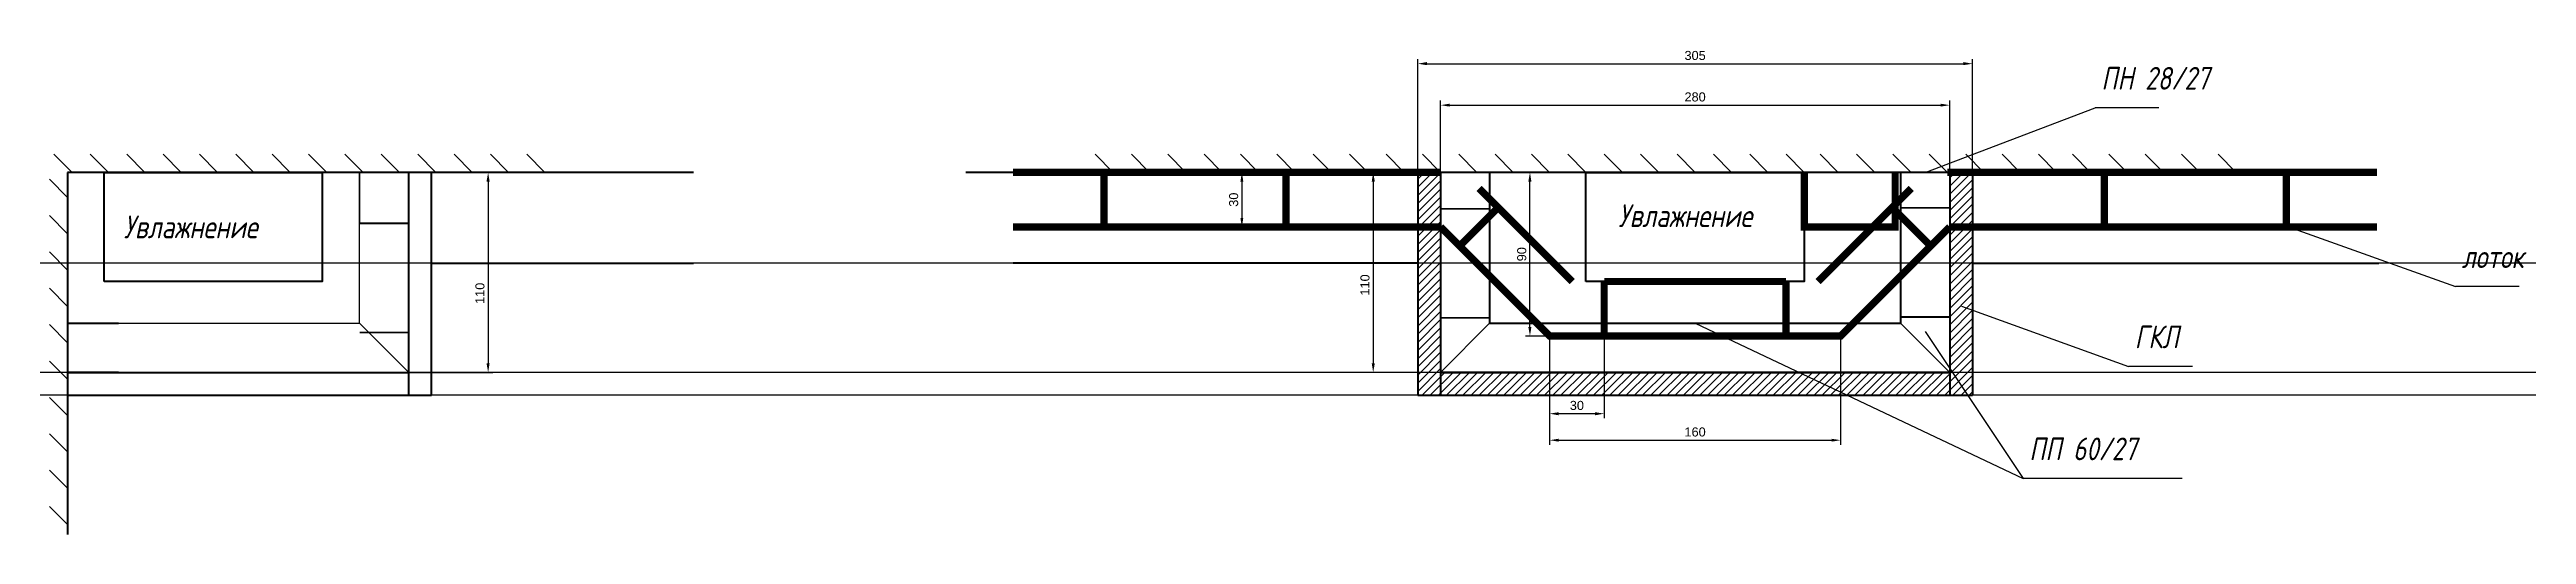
# Model space of a CAD drawing. Header units: millimetres. Extents: x -2730 to 1932, y -1098 to 281.
# Drawn here: x -1584 to -222, y 15 to 281 of the extents above; entities that cross this region are included whole.
import ezdxf

# ---------------------------------------------------------------- set-up
doc = ezdxf.new("R2010")
doc.units = ezdxf.units.MM
doc.styles.get("Standard").update_dxf_attribs({"font": 'arial.ttf'})
doc.styles.add('ГОСТ-ISOCPEUR', font='isocpeui.ttf', dxfattribs={"width": 0.8})
doc.dimstyles.new('ISO-25', dxfattribs={"dimtxt": 2.5, "dimasz": 2.5, "dimexe": 1.25, "dimexo": 0.625, "dimtad": 1, "dimtxsty": 'Standard', "dimcen": 2.5, "dimadec": 0, "dimazin": 0, "dimtfac": 1, "dimtmove": 0, "dimatfit": 3, "dimfxl": 1, "dimarcsym": 0})

msp = doc.modelspace()

# ---------------------------------------------------------------- texts
at = {"linetype": 'Continuous', "style": 'ГОСТ-ISOCPEUR', "width": 0.8}
for s, p in [('ПН 28/27', (-455.76, 259.334)), ('Увлажнение', (-721.235, 183.76)), ('Увлажнение', (-1543.037, 177.582)), ('лоток', (-257.631, 161.175)), ('ГКЛ', (-437.397, 117.094)), ('ПП 60/27', (-495.384, 55.47))]:
    msp.add_text(s, height=12.5, dxfattribs=at).set_placement(p)

# ---------------------------------------------------------------- blocks, each defined once
blk = doc.blocks.new('*D7')
at = {"color": 0, "lineweight": -2}
for p, q in [((-831.6, 213.8), (-831.6, 276.1)), ((-826.6, 273.6), (-531.6, 273.6)), ((-526.6, 213.8), (-526.6, 276.1))]:
    blk.add_line(p, q, dxfattribs=at)
at = {"color": 0}
for points in [[(-826.6, 274.5), (-826.6, 272.8), (-831.6, 273.6)], [(-531.6, 272.8), (-531.6, 274.5), (-526.6, 273.6)]]:
    blk.add_solid(points, dxfattribs=at)
at = {"layer": 'Defpoints', "color": 0}
for p in [(-526.6, 273.6), (-831.6, 213.8), (-526.6, 213.8)]:
    blk.add_point(p, dxfattribs=at)
at = {"color": 0, "insert": (-679.1, 278.1), "char_height": 5, "attachment_point": 5}
blk.add_mtext('305', dxfattribs=at)
blk = doc.blocks.new('*D8')
at = {"color": 0, "lineweight": -2}
for p, q in [((-904.1, 213.8), (-930.8, 213.8)), ((-928.3, 208.8), (-928.3, 188.8)), ((-904.1, 183.8), (-930.8, 183.8))]:
    blk.add_line(p, q, dxfattribs=at)
at = {"color": 0}
for points in [[(-927.5, 208.8), (-929.1, 208.8), (-928.3, 213.8)], [(-929.1, 188.8), (-927.5, 188.8), (-928.3, 183.8)]]:
    blk.add_solid(points, dxfattribs=at)
at = {"layer": 'Defpoints', "color": 0}
for p in [(-904.1, 213.8), (-928.3, 183.8), (-904.1, 183.8)]:
    blk.add_point(p, dxfattribs=at)
at = {"color": 0, "insert": (-932.8, 198.8), "char_height": 5, "attachment_point": 5, "rotation": 90}
blk.add_mtext('30', dxfattribs=at)
blk = doc.blocks.new('*D9')
at = {"color": 0, "lineweight": -2}
for p, q in [((-819.1, 213.8), (-858.6, 213.8)), ((-856.1, 208.8), (-856.1, 108.8)), ((-819.1, 103.8), (-858.6, 103.8))]:
    blk.add_line(p, q, dxfattribs=at)
at = {"color": 0}
for points in [[(-855.2, 208.8), (-856.9, 208.8), (-856.1, 213.8)], [(-856.9, 108.8), (-855.2, 108.8), (-856.1, 103.8)]]:
    blk.add_solid(points, dxfattribs=at)
at = {"layer": 'Defpoints', "color": 0}
for p in [(-819.1, 213.8), (-856.1, 103.8), (-819.1, 103.8)]:
    blk.add_point(p, dxfattribs=at)
at = {"color": 0, "insert": (-860.6, 151.9), "char_height": 5, "attachment_point": 5, "rotation": 90}
blk.add_mtext('110', dxfattribs=at)
blk = doc.blocks.new('*D13')
at = {"color": 0, "lineweight": -2}
for p, q in [((-759.1, 123.8), (-759.1, 64)), ((-599.1, 123.8), (-599.1, 64)), ((-754.1, 66.5), (-604.1, 66.5))]:
    blk.add_line(p, q, dxfattribs=at)
at = {"color": 0}
for points in [[(-754.1, 67.3), (-754.1, 65.7), (-759.1, 66.5)], [(-604.1, 65.7), (-604.1, 67.3), (-599.1, 66.5)]]:
    blk.add_solid(points, dxfattribs=at)
at = {"layer": 'Defpoints', "color": 0}
for p in [(-759.1, 123.8), (-599.1, 123.8), (-599.1, 66.5)]:
    blk.add_point(p, dxfattribs=at)
at = {"color": 0, "insert": (-679.1, 71), "char_height": 5, "attachment_point": 5}
blk.add_mtext('160', dxfattribs=at)
blk = doc.blocks.new('*D14')
at = {"color": 0, "lineweight": -2}
for p, q in [((-759.1, 213.8), (-772.4, 213.8)), ((-769.9, 128.8), (-769.9, 208.8)), ((-759.1, 123.8), (-772.4, 123.8))]:
    blk.add_line(p, q, dxfattribs=at)
at = {"color": 0}
for points in [[(-769.1, 208.8), (-770.8, 208.8), (-769.9, 213.8)], [(-770.8, 128.8), (-769.1, 128.8), (-769.9, 123.8)]]:
    blk.add_solid(points, dxfattribs=at)
at = {"layer": 'Defpoints', "color": 0}
for p in [(-769.9, 213.8), (-759.1, 213.8), (-759.1, 123.8)]:
    blk.add_point(p, dxfattribs=at)
at = {"color": 0, "insert": (-774.4, 168.8), "char_height": 5, "attachment_point": 5, "rotation": 90}
blk.add_mtext('90', dxfattribs=at)
blk = doc.blocks.new('*D15')
at = {"color": 0, "lineweight": -2}
for p, q in [((-819.1, 183.8), (-819.1, 253.3)), ((-814.1, 250.8), (-544.1, 250.8)), ((-539.1, 183.8), (-539.1, 253.3))]:
    blk.add_line(p, q, dxfattribs=at)
at = {"color": 0}
for points in [[(-814.1, 251.6), (-814.1, 250), (-819.1, 250.8)], [(-544.1, 250), (-544.1, 251.6), (-539.1, 250.8)]]:
    blk.add_solid(points, dxfattribs=at)
at = {"layer": 'Defpoints', "color": 0}
for p in [(-539.1, 250.8), (-819.1, 183.8), (-539.1, 183.8)]:
    blk.add_point(p, dxfattribs=at)
at = {"color": 0, "insert": (-679.1, 255.3), "char_height": 5, "attachment_point": 5}
blk.add_mtext('280', dxfattribs=at)
blk = doc.blocks.new('*D16')
at = {"color": 0, "lineweight": -2}
for p, q in [((-759.1, 123.8), (-759.1, 78.6)), ((-729.1, 123.8), (-729.1, 78.6)), ((-754.1, 81.1), (-734.1, 81.1))]:
    blk.add_line(p, q, dxfattribs=at)
at = {"color": 0}
for points in [[(-754.1, 81.9), (-754.1, 80.2), (-759.1, 81.1)], [(-734.1, 80.2), (-734.1, 81.9), (-729.1, 81.1)]]:
    blk.add_solid(points, dxfattribs=at)
at = {"layer": 'Defpoints', "color": 0}
for p in [(-759.1, 123.8), (-729.1, 123.8), (-729.1, 81.1)]:
    blk.add_point(p, dxfattribs=at)
at = {"color": 0, "insert": (-744.1, 85.6), "char_height": 5, "attachment_point": 5}
blk.add_mtext('30', dxfattribs=at)
blk = doc.blocks.new('*D21')
at = {"color": 0, "lineweight": -2}
for p, q in [((-1386.4, 213.8), (-1340.2, 213.8)), ((-1342.7, 208.8), (-1342.7, 108.8)), ((-1386.4, 103.8), (-1340.2, 103.8))]:
    blk.add_line(p, q, dxfattribs=at)
at = {"color": 0}
for points in [[(-1341.9, 208.8), (-1343.6, 208.8), (-1342.7, 213.8)], [(-1343.6, 108.8), (-1341.9, 108.8), (-1342.7, 103.8)]]:
    blk.add_solid(points, dxfattribs=at)
at = {"layer": 'Defpoints', "color": 0}
for p in [(-1386.4, 213.8), (-1386.4, 103.8), (-1342.7, 103.8)]:
    blk.add_point(p, dxfattribs=at)
at = {"color": 0, "insert": (-1347.2, 147.3), "char_height": 5, "attachment_point": 5, "rotation": 90}
blk.add_mtext('110', dxfattribs=at)

# ---------------------------------------------------------------- dimensions: what is measured, and where the dimension line sits
for base, p1, p2, picture, middle in [((-526.589, 273.628), (-831.589, 213.793), (-526.589, 213.793), '*D7', (-679.089, 278.128)), ((-539.089, 250.801), (-819.089, 183.793), (-539.089, 183.793), '*D15', (-679.089, 255.301)), ((-599.089, 66.501), (-759.089, 123.793), (-599.089, 123.793), '*D13', (-679.089, 71.001)), ((-729.089, 81.079), (-759.089, 123.793), (-729.089, 123.793), '*D16', (-744.089, 85.579))]:
    dim = msp.add_linear_dim(base=base, p1=p1, p2=p2, dimstyle='ISO-25', override={"dimtxt": 5, "dimasz": 5, "dimexe": 2.5, "dimexo": 0, "dimgap": 2})
    dim.commit()
    dim.dimension.update_dxf_attribs({"geometry": picture, "text_midpoint": middle})
for base, p1, p2, picture, middle in [((-1342.746, 103.793), (-1386.408, 213.793), (-1386.408, 103.793), '*D21', (-1342.746, 147.324)), ((-928.313, 183.793), (-904.089, 213.793), (-904.089, 183.793), '*D8', (-928.313, 198.793)), ((-856.07, 103.793), (-819.089, 213.793), (-819.089, 103.793), '*D9', (-856.07, 151.946))]:
    dim = msp.add_linear_dim(base=base, p1=p1, p2=p2, angle=90, dimstyle='ISO-25', override={"dimtxt": 5, "dimasz": 5, "dimexe": 2.5, "dimexo": 0, "dimgap": 2})
    dim.commit()
    dim.dimension.update_dxf_attribs({"geometry": picture, "text_midpoint": middle, "dimtype": 160})
dim = msp.add_linear_dim(base=(-769.938, 213.793), p1=(-759.089, 123.793), p2=(-759.089, 213.793), angle=90, dimstyle='ISO-25', override={"dimtxt": 5, "dimasz": 5, "dimexe": 2.5, "dimexo": 0, "dimgap": 2})
dim.commit()
dim.dimension.update_dxf_attribs({"geometry": '*D14', "text_midpoint": (-774.438, 168.793)})

# ---------------------------------------------------------------- hatches: boundary and pattern name
h = msp.add_hatch()
h.set_pattern_fill('ANSI31', color=252, style=0)
h.paths.add_polyline_path([(-819.089, 185.793), (-819.089, 213.793), (-831.589, 213.793), (-831.589, 183.793), (-819.089, 183.793)])
h.paths.add_polyline_path([(-819.089, 103.793), (-819.089, 183.793), (-831.589, 183.793), (-831.589, 103.793)])
h.paths.add_polyline_path([(-819.089, 91.293), (-819.089, 103.793), (-831.589, 103.793), (-831.589, 91.293)])
h.paths.add_polyline_path([(-570.647, 91.293), (-590.241, 103.793), (-603.257, 103.793), (-806.589, 103.793), (-819.089, 91.293)])
h.paths.add_polyline_path([(-539.089, 91.293), (-551.589, 103.793), (-590.241, 103.793), (-570.647, 91.293)])
h.paths.add_polyline_path([(-526.589, 91.293), (-526.589, 103.793), (-539.089, 103.793), (-539.089, 91.293)])
h.paths.add_polyline_path([(-526.589, 103.793), (-526.589, 116.783), (-539.089, 148.793), (-539.089, 118.793), (-539.089, 103.793)])
h.paths.add_polyline_path([(-526.589, 116.783), (-526.589, 183.793), (-539.089, 183.793), (-539.089, 148.793)])
h.paths.add_polyline_path([(-526.589, 183.793), (-526.589, 193.161), (-539.089, 199.793), (-539.089, 183.793)])
h.paths.add_polyline_path([(-526.589, 193.161), (-526.589, 213.793), (-539.089, 213.793), (-539.089, 199.793)])
h.paths.add_polyline_path([(-819.089, 91.293), (-806.589, 103.793), (-819.089, 103.793)], flags=16)
h.paths.add_polyline_path([(-539.089, 91.293), (-539.089, 103.793), (-551.589, 103.793)], flags=16)

# ---------------------------------------------------------------- linework, layer by layer
for p, q in [((-552.589, 213.793), (-459.091, 249.268)), ((-424.056, 249.268), (-459.091, 249.268)), ((-1581.452, 223.75), (-1571.494, 213.793)), ((-1561.452, 223.75), (-1551.494, 213.793)), ((-1541.452, 223.75), (-1531.494, 213.793)), ((-1521.452, 223.75), (-1511.494, 213.793)), ((-1501.452, 223.75), (-1491.494, 213.793)), ((-1481.452, 223.75), (-1471.494, 213.793)), ((-1461.452, 223.75), (-1451.494, 213.793)), ((-1441.452, 223.75), (-1431.494, 213.793)), ((-1421.452, 223.75), (-1411.494, 213.793)), ((-1401.452, 223.75), (-1391.494, 213.793)), ((-1381.452, 223.75), (-1371.494, 213.793)), ((-1361.452, 223.75), (-1351.494, 213.793)), ((-1341.452, 223.75), (-1331.494, 213.793)), ((-1321.452, 223.75), (-1311.494, 213.793)), ((-1009.046, 223.75), (-999.089, 213.793)), ((-989.046, 223.75), (-979.089, 213.793)), ((-969.046, 223.75), (-959.089, 213.793)), ((-949.046, 223.75), (-939.089, 213.793)), ((-929.046, 223.75), (-919.089, 213.793)), ((-909.046, 223.75), (-899.089, 213.793)), ((-889.046, 223.75), (-879.089, 213.793)), ((-869.046, 223.75), (-859.089, 213.793)), ((-849.046, 223.75), (-839.089, 213.793)), ((-829.046, 223.75), (-819.089, 213.793)), ((-809.046, 223.75), (-799.089, 213.793)), ((-789.046, 223.75), (-779.089, 213.793)), ((-769.046, 223.75), (-759.089, 213.793)), ((-749.046, 223.75), (-739.089, 213.793)), ((-729.046, 223.75), (-719.089, 213.793)), ((-709.046, 223.75), (-699.089, 213.793)), ((-689.046, 223.75), (-679.089, 213.793)), ((-669.046, 223.75), (-659.089, 213.793)), ((-649.046, 223.75), (-639.089, 213.793)), ((-629.046, 223.75), (-619.089, 213.793)), ((-610.319, 223.75), (-600.362, 213.793)), ((-590.319, 223.75), (-580.362, 213.793)), ((-570.319, 223.75), (-560.362, 213.793)), ((-550.319, 223.75), (-540.362, 213.793)), ((-530.319, 223.75), (-520.362, 213.793)), ((-510.319, 223.75), (-500.362, 213.793)), ((-490.319, 223.75), (-480.362, 213.793)), ((-471.591, 223.75), (-461.634, 213.793)), ((-451.591, 223.75), (-441.634, 213.793)), ((-431.591, 223.75), (-421.634, 213.793)), ((-411.591, 223.75), (-401.634, 213.793)), ((-391.591, 223.75), (-381.634, 213.793)), ((-1583.866, 210.053), (-1573.908, 200.096)), ((-1583.866, 190.053), (-1573.908, 180.096)), ((-352.834, 183.793), (-260.962, 151.108)), ((-1583.866, 170.053), (-1573.908, 160.096)), ((-1583.866, 150.053), (-1573.908, 140.096)), ((-225.927, 151.108), (-260.962, 151.108)), ((-532.6, 140.279), (-440.728, 107.028)), ((-1583.866, 130.053), (-1573.908, 120.096)), ((-679.089, 130.793), (-498.715, 45.403)), ((-552.589, 126.293), (-498.715, 45.403)), ((-1583.866, 110.053), (-1573.908, 100.096)), ((-405.693, 107.028), (-440.728, 107.028)), ((-1583.866, 90.053), (-1573.908, 80.096)), ((-1583.866, 70.053), (-1573.908, 60.096)), ((-1583.866, 50.053), (-1573.908, 40.096)), ((-411.313, 45.403), (-498.715, 45.403)), ((-1583.866, 30.053), (-1573.908, 20.096))]:
    msp.add_line(p, q)
at = {"lineweight": 40}
for p, q in [((-1229.854, 213.793), (-1573.908, 213.793)), ((-1573.908, 213.793), (-1573.908, 14.634)), ((-382.223, 213.793), (-1080.093, 213.793)), ((-1373.908, 163.793), (-1229.854, 163.793)), ((-831.589, 163.793), (-1054.089, 163.793)), ((-526.589, 163.793), (-303.24, 163.793))]:
    msp.add_line(p, q, dxfattribs=at)
at = {"color": 252, "lineweight": 40}
for p, q in [((-1386.408, 91.293), (-1386.408, 213.793)), ((-1373.908, 91.293), (-1373.908, 213.793)), ((-831.589, 213.793), (-831.589, 91.293)), ((-819.089, 213.793), (-819.089, 91.293)), ((-539.089, 213.793), (-539.089, 91.293)), ((-526.589, 213.793), (-526.589, 91.293)), ((-1573.908, 103.793), (-1386.408, 103.793)), ((-819.089, 103.793), (-539.089, 103.793)), ((-1573.908, 91.293), (-1373.908, 91.293)), ((-831.589, 91.293), (-526.589, 91.293))]:
    msp.add_line(p, q, dxfattribs=at)
at = {"color": 1}
for p, q in [((-1386.408, 103.793), (-1413.408, 130.793)), ((-819.089, 103.793), (-792.089, 130.793)), ((-539.089, 103.793), (-566.089, 130.793))]:
    msp.add_line(p, q, dxfattribs=at)
msp.add_lwpolyline([(-1573.908, 130.793), (-1413.408, 130.793), (-1413.408, 213.793), (-1386.408, 213.793), (-1386.408, 103.793), (-1573.908, 103.793)], close=True, dxfattribs=at)
at = {"lineweight": 40, "flags": 128}
msp.add_lwpolyline([(-1553.908, 153.793), (-1553.908, 213.793), (-1433.908, 213.793), (-1433.908, 153.793)], close=True, dxfattribs=at)
at = {"color": 3, "const_width": 1}
for points in [[(-1413.408, 185.793), (-1413.408, 213.793), (-1386.408, 213.793), (-1386.408, 185.793)], [(-819.089, 185.793), (-819.089, 213.793), (-792.089, 213.793), (-792.089, 185.793)], [(-566.089, 185.793), (-566.089, 213.793), (-539.089, 213.793), (-539.089, 185.793)], [(-1545.908, 103.793), (-1573.908, 103.793), (-1573.908, 130.793), (-1545.908, 130.793)]]:
    msp.add_lwpolyline(points, dxfattribs=at)
for points in [[(-819.089, 213.793, 4, 4, 0), (-1054.089, 213.793, 4, 4, 0)], [(-1004.089, 213.793, 4, 4, 0), (-1004.089, 183.793, 4, 4, 0)], [(-904.089, 213.793, 4, 4, 0), (-904.089, 183.793, 4, 4, 0)], [(-797.876, 205.006, 4, 4, 0), (-746.663, 153.793, 4, 4, 0)], [(-619.089, 213.793, 4, 4, 0), (-619.089, 183.793, 4, 4, 0), (-569.089, 183.793, 4, 4, 0), (-569.089, 213.793, 4, 4, 0)], [(-560.302, 205.006, 4, 4, 0), (-611.516, 153.793, 4, 4, 0)], [(-540.362, 213.793, 4, 4, 0), (-304.089, 213.793, 4, 4, 0)], [(-454.089, 213.793, 4, 4, 0), (-454.089, 183.793, 4, 4, 0)], [(-354.089, 213.793, 4, 4, 0), (-354.089, 183.793, 4, 4, 0)], [(-808.587, 173.29, 4, 4, 0), (-787.373, 194.503, 4, 4, 0)], [(-549.592, 173.29, 4, 4, 0), (-570.805, 194.503, 4, 4, 0)], [(-819.089, 183.793, 4, 4, 0), (-1054.089, 183.793, 4, 4, 0)], [(-819.089, 183.793, 4, 4, 0), (-808.587, 173.29, 4, 4, 0)], [(-549.592, 173.29, 4, 4, 0), (-539.089, 183.793, 4, 4, 0)], [(-539.089, 183.793, 4, 4, 0), (-304.089, 183.793, 4, 4, 0)], [(-729.089, 123.793, 4, 4, 0), (-759.089, 123.793, 4, 4, 0), (-808.587, 173.29, 4, 4, 0)], [(-629.089, 123.793, 4, 4, 0), (-599.089, 123.793, 4, 4, 0), (-549.592, 173.29, 4, 4, 0)], [(-729.089, 153.793, 4, 4, 0), (-729.089, 123.793, 4, 4, 0)], [(-729.089, 153.793, 4, 4, 0), (-629.089, 153.793, 4, 4, 0)], [(-629.089, 153.793, 4, 4, 0), (-629.089, 123.793, 4, 4, 0)], [(-729.089, 123.793, 4, 4, 0), (-625.639, 123.793, 4, 4, 0)], [(-629.089, 123.793, 4, 4, 0), (-629.089, 123.793, 4, 4, 0)]]:
    msp.add_lwpolyline(points, format="xyseb")
at = {"color": 1, "const_width": 1}
msp.add_lwpolyline([(-819.089, 213.793), (-792.089, 213.793), (-792.089, 130.793), (-566.089, 130.793), (-566.089, 213.793), (-539.089, 213.793), (-539.089, 103.793), (-819.089, 103.793)], close=True, dxfattribs=at)
at = {"lineweight": 40}
msp.add_lwpolyline([(-739.089, 153.793), (-739.089, 213.793), (-619.089, 213.793), (-619.089, 153.793)], close=True, dxfattribs=at)
at = {"color": 5, "const_width": 1}
for points in [[(-792.089, 133.793), (-819.089, 133.793), (-819.089, 193.793), (-792.089, 193.793)], [(-566.089, 134.293), (-539.089, 134.293), (-539.089, 194.293), (-566.089, 194.293)], [(-1413.408, 125.793), (-1386.408, 125.793), (-1386.408, 185.793), (-1413.408, 185.793)]]:
    msp.add_lwpolyline(points, dxfattribs=at)
at = {"layer": 'Defpoints', "color": 2}
for p in [(-1127.367, 163.793), (-1112.162, 103.793), (-1112.162, 91.293)]:
    msp.add_xline(p, (-1, 0), dxfattribs=at)

msp.set_redraw_order([(e.dxf.handle, doc.entitydb.next_handle()) for e in msp.query("TEXT MTEXT ATTDEF DIMENSION ARC_DIMENSION")])  # texts and dimensions are drawn at this point

doc.saveas('drawing.dxf')
